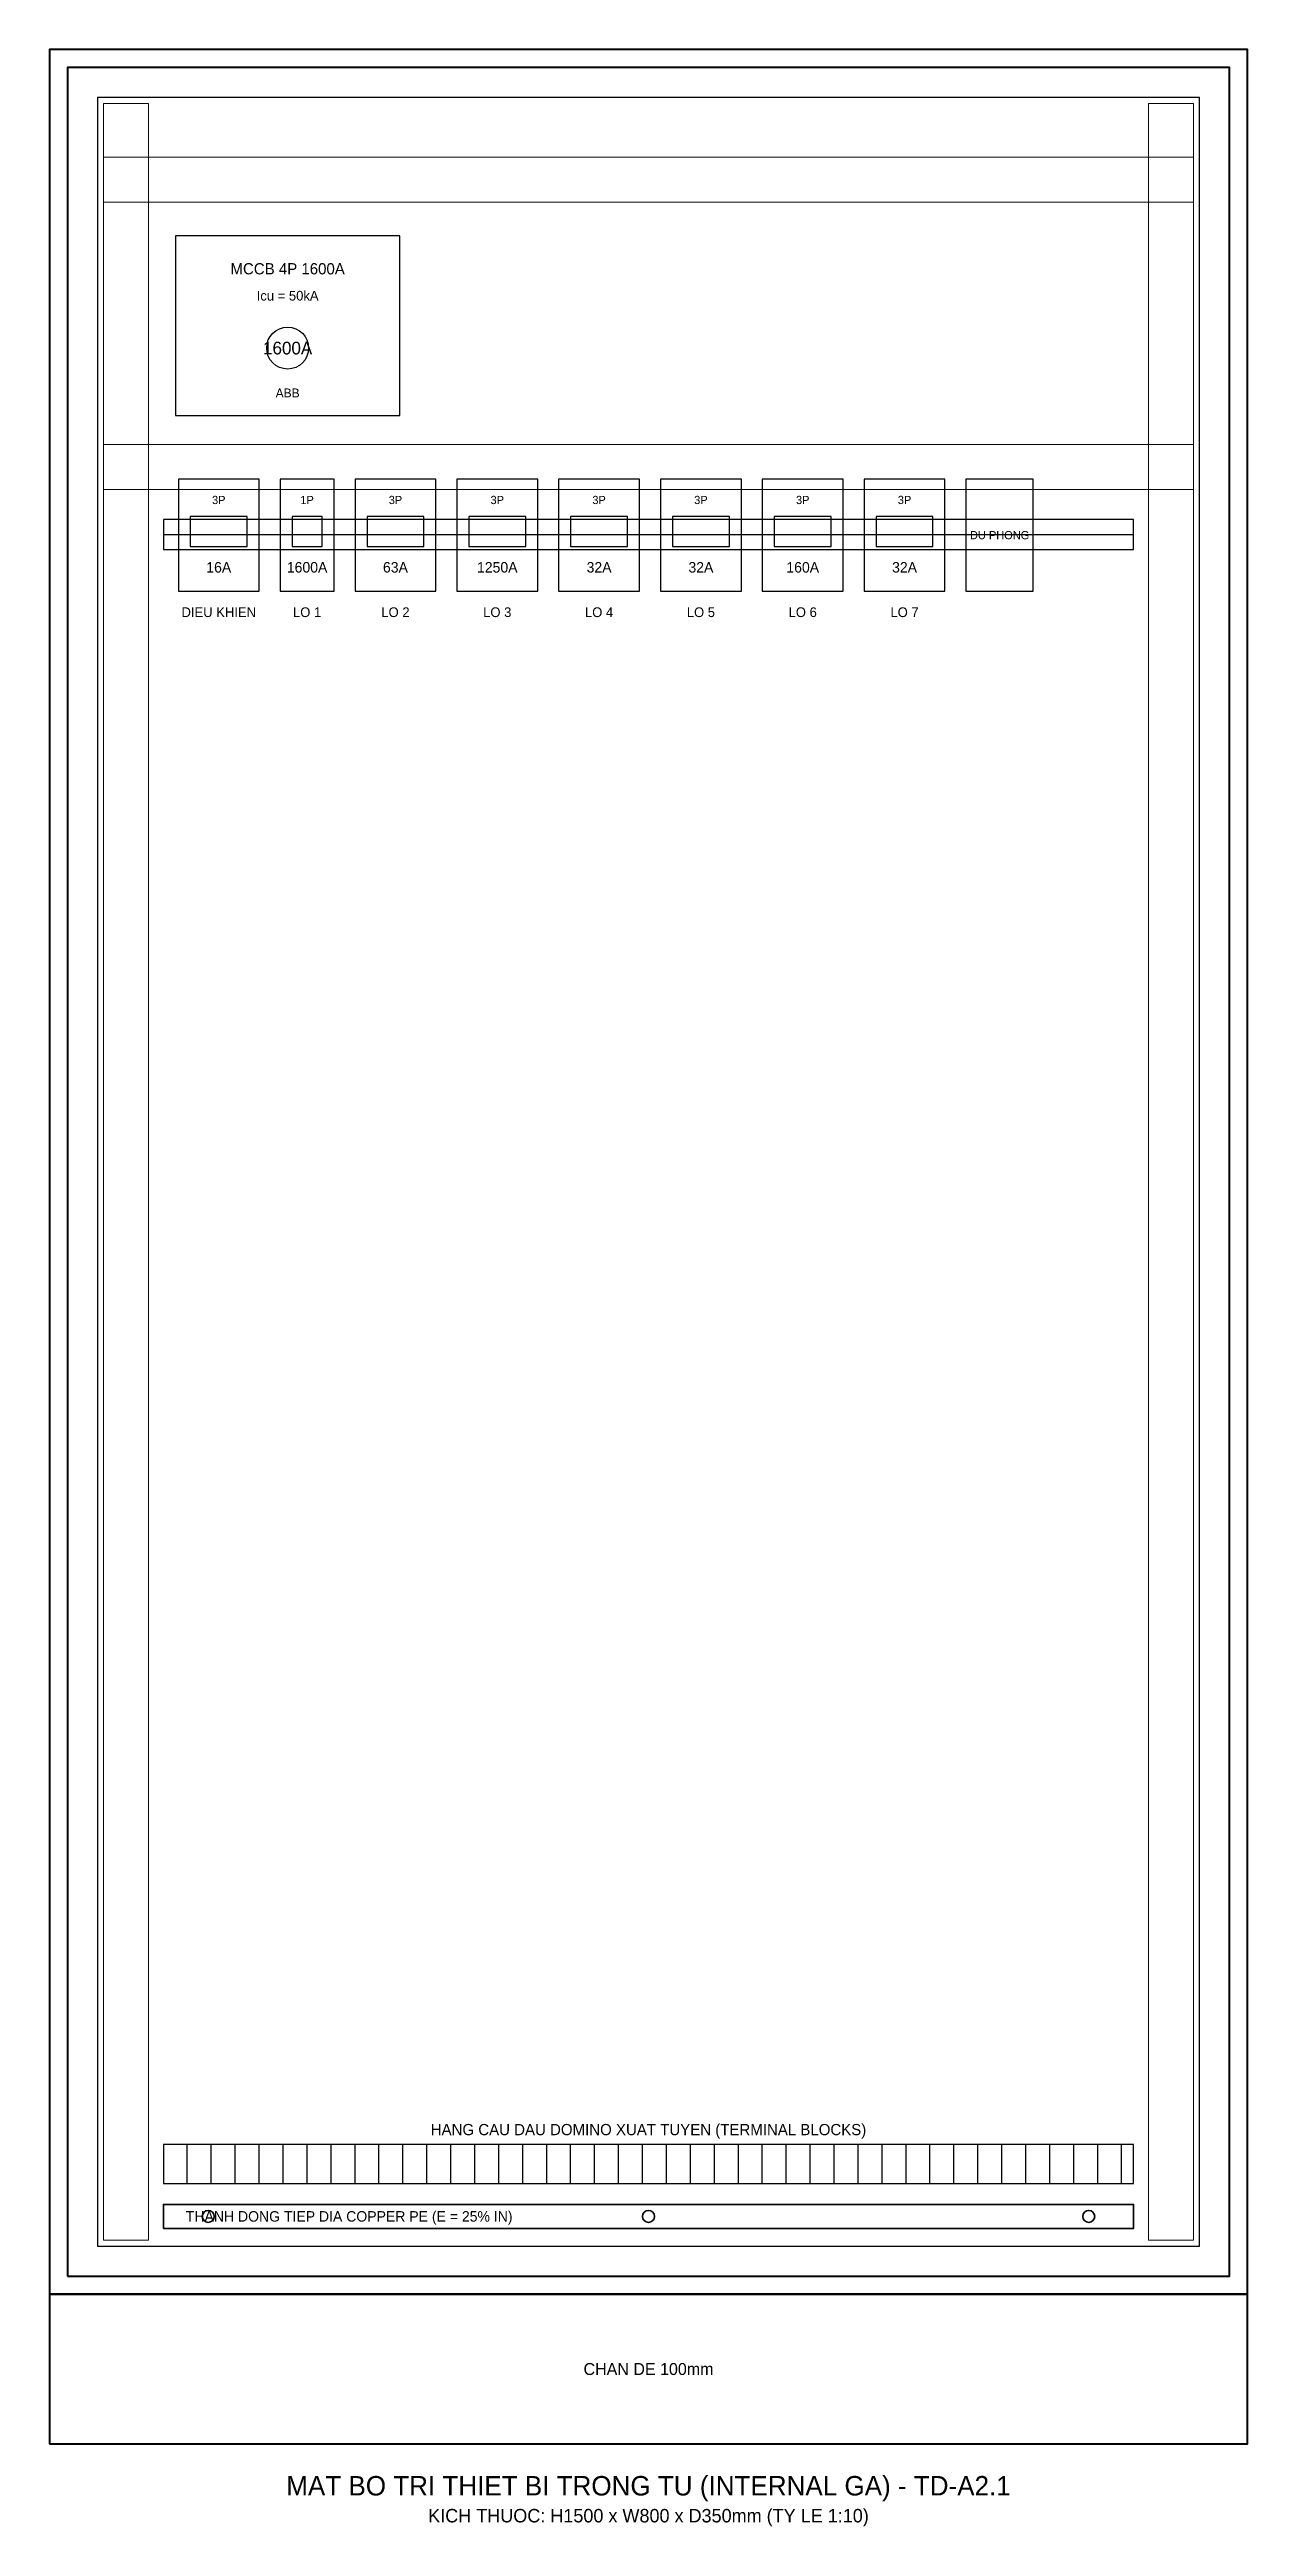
# Model space of a CAD drawing. Header units: metres. Extents: x 48 to 18260, y 45 to 1746.
# Drawn here: x 6560 to 7360, y 45 to 1700 of the extents above; entities that cross this region are included whole.
import ezdxf
from ezdxf.enums import TextEntityAlignment as Align

# ---------------------------------------------------------------- set-up
doc = ezdxf.new("R2010")
doc.units = ezdxf.units.M
for name, color, linetype, lineweight in [('0_COPPER', 3, 'Continuous', 35), ('0_DEVICES', 7, 'Continuous', 30), ('0_DUCTS', 8, 'Continuous', 18), ('0_FRAME', 6, 'Continuous', 40), ('0_PLATE', 4, 'Continuous', 25), ('0_TEXT', 7, 'Continuous', 20), ('0_TEXT_TITLE', 3, 'Continuous', 30)]:
    doc.layers.add(name, color=color, linetype=linetype, lineweight=lineweight)

msp = doc.modelspace()

# ---------------------------------------------------------------- texts
at = {"layer": '0_COPPER', "color": 3}
msp.add_text('THANH DONG TIEP DIA COPPER PE (E = 25% IN)', height=7, dxfattribs=at).set_placement((6651, 252), align=Align.MIDDLE_LEFT)
at = {"layer": '0_TEXT'}
for s, height, p in [('MCCB 4P 1600A', 7.5, (6719, 1553.5)), ('Icu = 50kA', 6.5, (6719, 1535.5)), ('ABB', 6, (6719, 1470.5)), ('3P', 5.5, (6673, 1399)), ('1P', 5.5, (6732, 1399)), ('3P', 5.5, (6791, 1399)), ('3P', 5.5, (6859, 1399)), ('3P', 5.5, (6927, 1399)), ('3P', 5.5, (6995, 1399)), ('3P', 5.5, (7063, 1399)), ('3P', 5.5, (7131, 1399)), ('DU PHONG', 5.5, (7194.5, 1375.5)), ('HANG CAU DAU DOMINO XUAT TUYEN (TERMINAL BLOCKS)', 7.5, (6960, 310)), ('CHAN DE 100mm', 8, (6960, 150)), ('KICH THUOC: H1500 x W800 x D350mm (TY LE 1:10)', 9, (6960, 52))]:
    msp.add_text(s, height=height, dxfattribs=at).set_placement(p, align=Align.MIDDLE_CENTER)
at = {"layer": '0_TEXT_TITLE'}
for s, height, p in [('1600A', 8.5, (6719, 1500.5)), ('16A', 7, (6673, 1354)), ('1600A', 7, (6732, 1354)), ('63A', 7, (6791, 1354)), ('1250A', 7, (6859, 1354)), ('32A', 7, (6927, 1354)), ('32A', 7, (6995, 1354)), ('160A', 7, (7063, 1354)), ('32A', 7, (7131, 1354)), ('DIEU KHIEN', 6.5, (6673, 1324)), ('LO 1', 6.5, (6732, 1324)), ('LO 2', 6.5, (6791, 1324)), ('LO 3', 6.5, (6859, 1324)), ('LO 4', 6.5, (6927, 1324)), ('LO 5', 6.5, (6995, 1324)), ('LO 6', 6.5, (7063, 1324)), ('LO 7', 6.5, (7131, 1324)), ('MAT BO TRI THIET BI TRONG TU (INTERNAL GA) - TD-A2.1', 13, (6960, 72))]:
    msp.add_text(s, height=height, dxfattribs=at).set_placement(p, align=Align.MIDDLE_CENTER)

# ---------------------------------------------------------------- linework, layer by layer
at = {"layer": '0_COPPER', "color": 3}
msp.add_lwpolyline([(6636, 244), (7284, 244), (7284, 260), (6636, 260), (6636, 244)], close=True, dxfattribs=at)
for centre in [(6666, 252), (6960, 252), (7254, 252)]:
    msp.add_circle(centre, 4, dxfattribs=at)
at = {"layer": '0_DEVICES'}
for p, q in [((6652, 274), (6652, 300)), ((6668, 274), (6668, 300)), ((6684, 274), (6684, 300)), ((6700, 274), (6700, 300)), ((6716, 274), (6716, 300)), ((6732, 274), (6732, 300)), ((6748, 274), (6748, 300)), ((6764, 274), (6764, 300)), ((6780, 274), (6780, 300)), ((6796, 274), (6796, 300)), ((6812, 274), (6812, 300)), ((6828, 274), (6828, 300)), ((6844, 274), (6844, 300)), ((6860, 274), (6860, 300)), ((6876, 274), (6876, 300)), ((6892, 274), (6892, 300)), ((6908, 274), (6908, 300)), ((6924, 274), (6924, 300)), ((6940, 274), (6940, 300)), ((6956, 274), (6956, 300)), ((6972, 274), (6972, 300)), ((6988, 274), (6988, 300)), ((7004, 274), (7004, 300)), ((7020, 274), (7020, 300)), ((7036, 274), (7036, 300)), ((7052, 274), (7052, 300)), ((7068, 274), (7068, 300)), ((7084, 274), (7084, 300)), ((7100, 274), (7100, 300)), ((7116, 274), (7116, 300)), ((7132, 274), (7132, 300)), ((7148, 274), (7148, 300)), ((7164, 274), (7164, 300)), ((7180, 274), (7180, 300)), ((7196, 274), (7196, 300)), ((7212, 274), (7212, 300)), ((7228, 274), (7228, 300)), ((7244, 274), (7244, 300)), ((7260, 274), (7260, 300)), ((7276, 274), (7276, 300))]:
    msp.add_line(p, q, dxfattribs=at)
for points in [[(6644, 1455.5), (6794, 1455.5), (6794, 1575.5), (6644, 1575.5), (6644, 1455.5)], [(6646, 1338), (6700, 1338), (6700, 1413), (6646, 1413), (6646, 1338)], [(6714, 1338), (6750, 1338), (6750, 1413), (6714, 1413), (6714, 1338)], [(6764, 1338), (6818, 1338), (6818, 1413), (6764, 1413), (6764, 1338)], [(6832, 1338), (6886, 1338), (6886, 1413), (6832, 1413), (6832, 1338)], [(6900, 1338), (6954, 1338), (6954, 1413), (6900, 1413), (6900, 1338)], [(6968, 1338), (7022, 1338), (7022, 1413), (6968, 1413), (6968, 1338)], [(7036, 1338), (7090, 1338), (7090, 1413), (7036, 1413), (7036, 1338)], [(7104, 1338), (7158, 1338), (7158, 1413), (7104, 1413), (7104, 1338)], [(7172, 1338), (7217, 1338), (7217, 1413), (7172, 1413), (7172, 1338)], [(6654, 1368), (6692, 1368), (6692, 1388), (6654, 1388), (6654, 1368)], [(6722, 1368), (6742, 1368), (6742, 1388), (6722, 1388), (6722, 1368)], [(6772, 1368), (6810, 1368), (6810, 1388), (6772, 1388), (6772, 1368)], [(6840, 1368), (6878, 1368), (6878, 1388), (6840, 1388), (6840, 1368)], [(6908, 1368), (6946, 1368), (6946, 1388), (6908, 1388), (6908, 1368)], [(6976, 1368), (7014, 1368), (7014, 1388), (6976, 1388), (6976, 1368)], [(7044, 1368), (7082, 1368), (7082, 1388), (7044, 1388), (7044, 1368)], [(7112, 1368), (7150, 1368), (7150, 1388), (7112, 1388), (7112, 1368)], [(6636, 274), (7284, 274), (7284, 300), (6636, 300), (6636, 274)]]:
    msp.add_lwpolyline(points, close=True, dxfattribs=at)
msp.add_circle((6719, 1500.5), 14, dxfattribs=at)
at = {"layer": '0_DUCTS'}
for points in [[(6596, 236), (6626, 236), (6626, 1664), (6596, 1664), (6596, 236)], [(7294, 236), (7324, 236), (7324, 1664), (7294, 1664), (7294, 236)], [(6596, 1598), (7324, 1598), (7324, 1628), (6596, 1628), (6596, 1598)], [(6596, 1406), (7324, 1406), (7324, 1436), (6596, 1436), (6596, 1406)]]:
    msp.add_lwpolyline(points, close=True, dxfattribs=at)
at = {"layer": '0_FRAME'}
for points in [[(6560, 200), (7360, 200), (7360, 1700), (6560, 1700), (6560, 200)], [(6572, 212), (7348, 212), (7348, 1688), (6572, 1688), (6572, 212)], [(6560, 100), (7360, 100), (7360, 200), (6560, 200), (6560, 100)]]:
    msp.add_lwpolyline(points, close=True, dxfattribs=at)
at = {"layer": '0_PLATE'}
msp.add_line((6636, 1376), (7284, 1376), dxfattribs=at)
for points in [[(6592, 232), (7328, 232), (7328, 1668), (6592, 1668), (6592, 232)], [(6636, 1366), (7284, 1366), (7284, 1386), (6636, 1386), (6636, 1366)]]:
    msp.add_lwpolyline(points, close=True, dxfattribs=at)

msp.set_redraw_order([(e.dxf.handle, doc.entitydb.next_handle()) for e in msp.query("TEXT MTEXT ATTDEF DIMENSION ARC_DIMENSION")])  # texts and dimensions are drawn at this point

doc.saveas('drawing.dxf')
